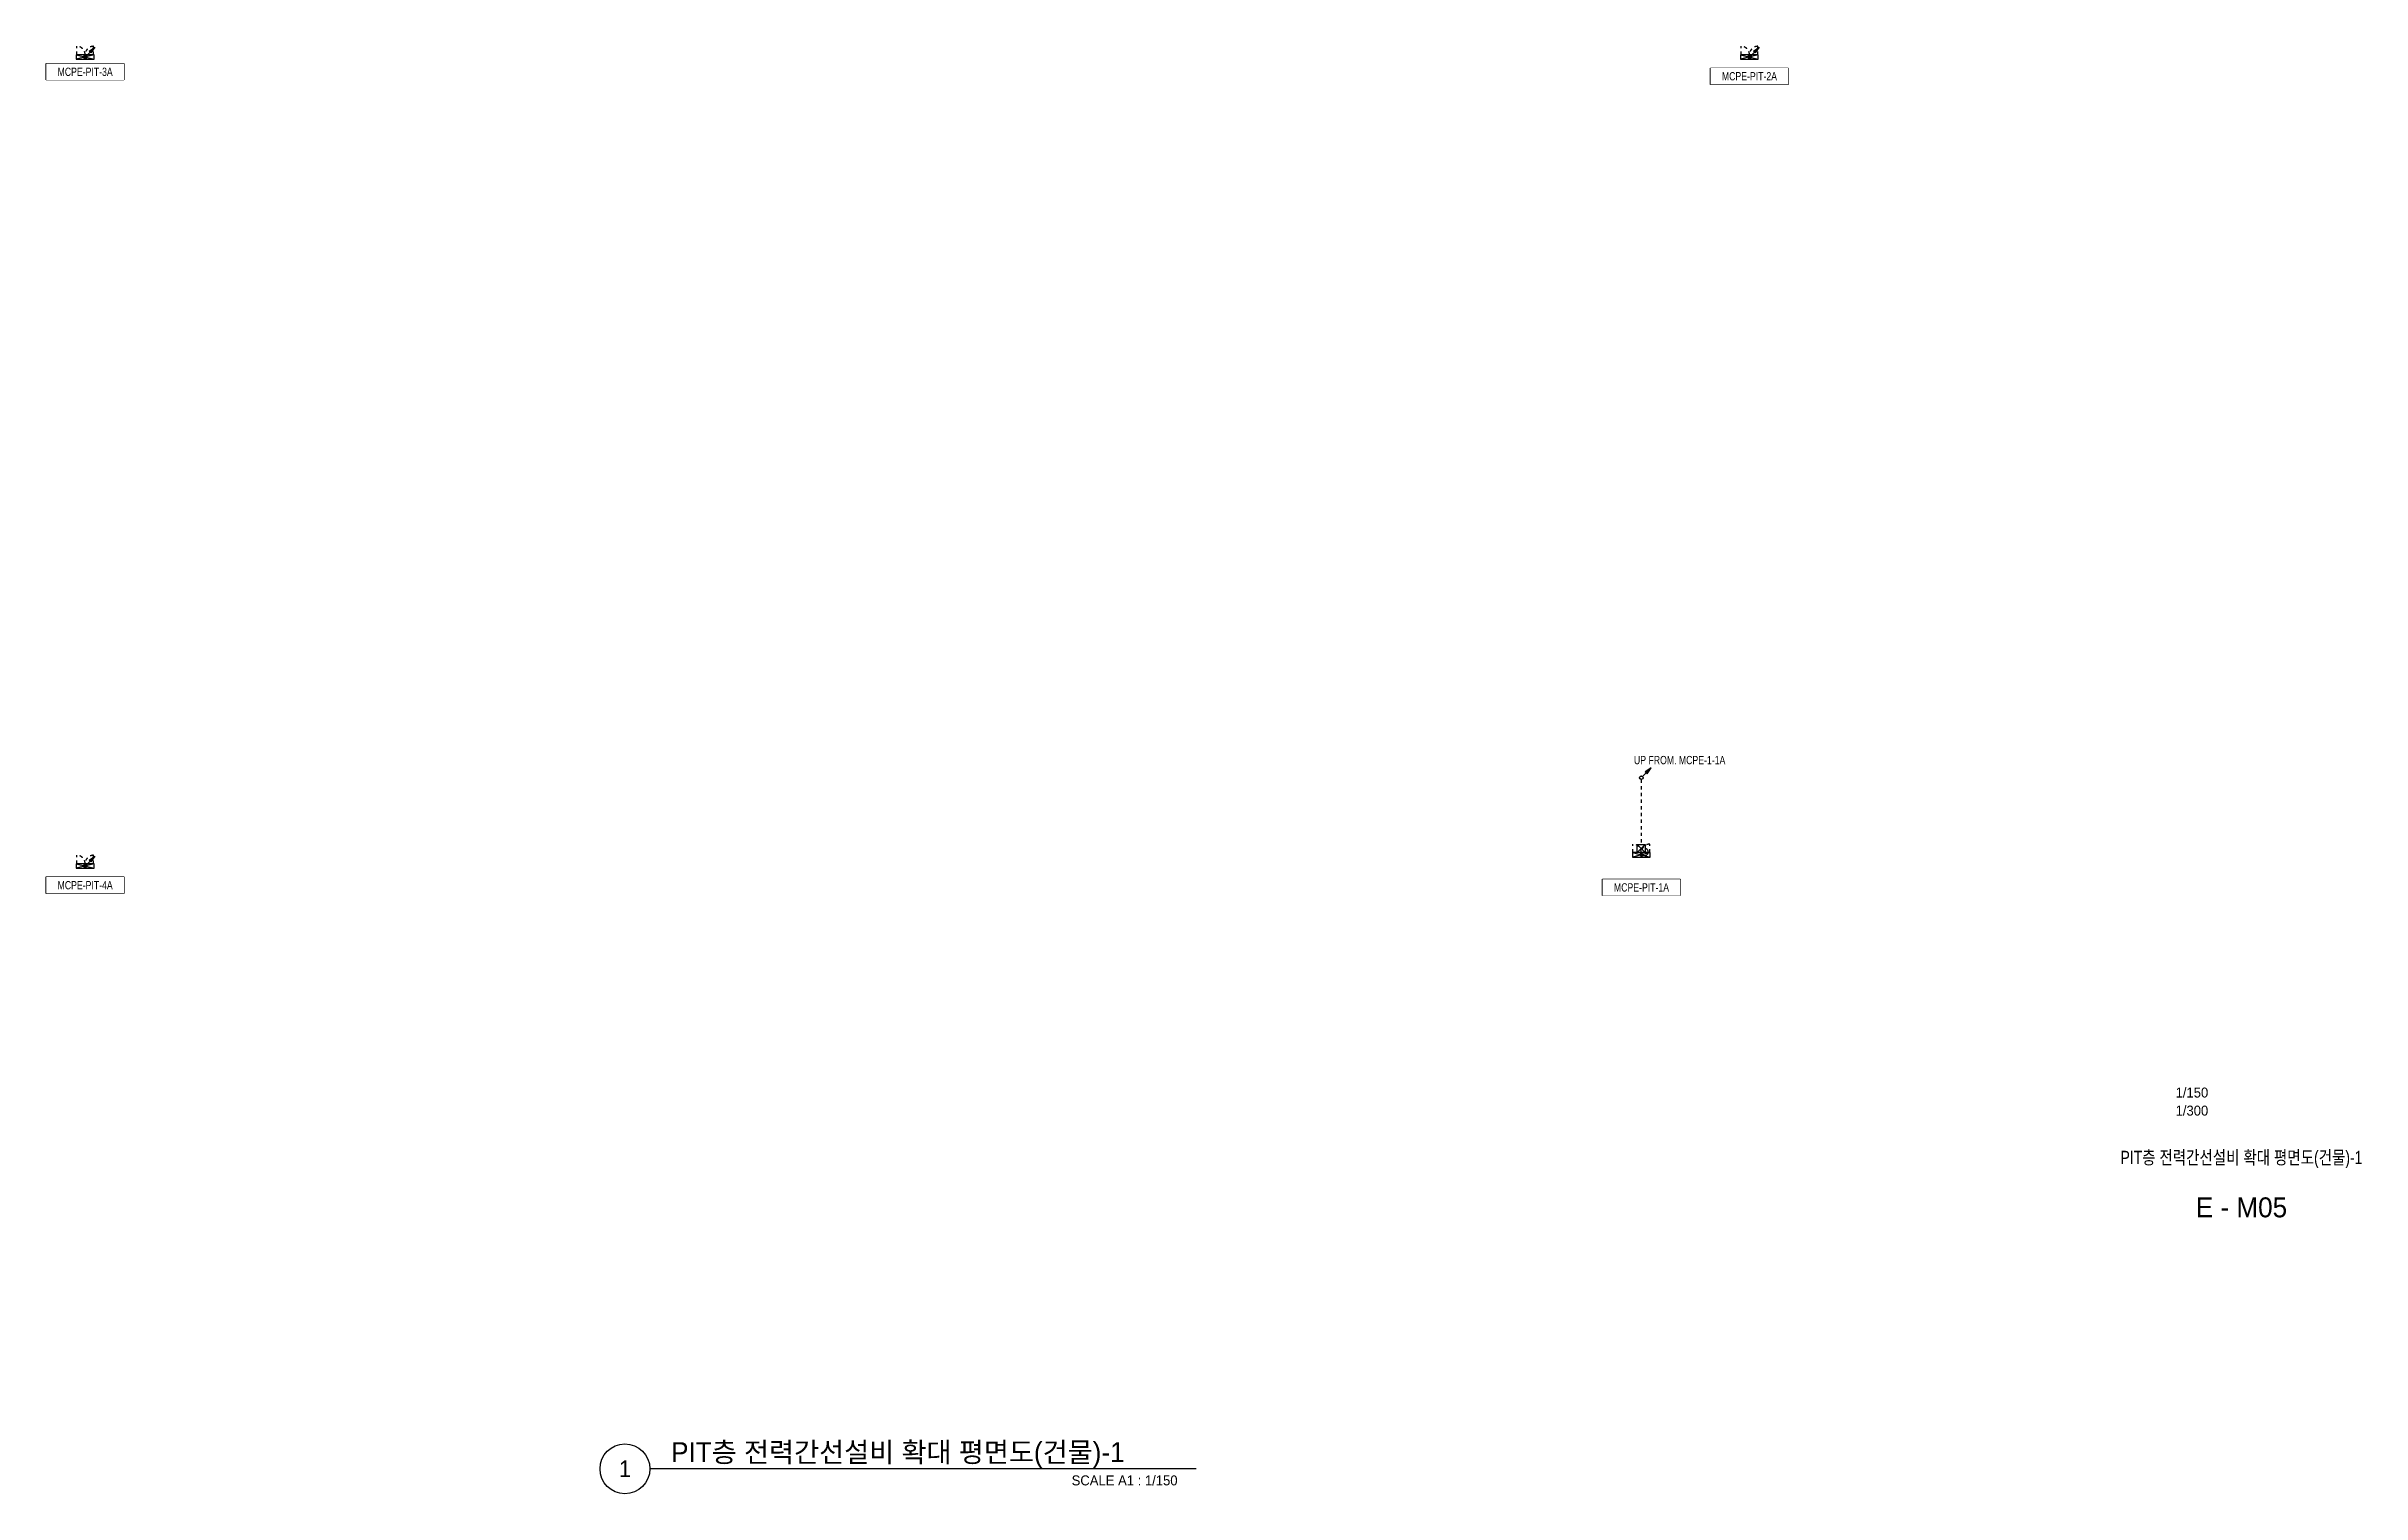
# Model space of a CAD drawing. Header units: millimetres. Extents: x 88028 to 500787, y -530175 to 1035835.
# Drawn here: x 269898 to 374349, y -530175 to -464870 of the extents above; entities that cross this region are included whole.
import ezdxf
from ezdxf.enums import TextEntityAlignment as Align

# ---------------------------------------------------------------- set-up
doc = ezdxf.new("R2010")
doc.units = ezdxf.units.MM
doc.header["$LTSCALE"] = 150
doc.linetypes.add('CONTINOUS', pattern=[0])
doc.linetypes.add('D1', pattern=[3, 1, -1, 1])
for name, color, linetype in [('------01 Motor Control Panel or Center', 4, 'Continuous'), ('-----00 LV_CABLE', 2, 'Continuous'), ('-----41 Drawing Title', 2, 'Continuous'), ('-----42 Drawing Number', 2, 'Continuous'), ('-----43 Drawing Scale', 3, 'Continuous')]:
    doc.layers.add(name, color=color, linetype=linetype)
doc.styles.add('ELEC', font='')
doc.styles.get('ELEC').set_extended_font_data('Dotum')

msp = doc.modelspace()

# ---------------------------------------------------------------- texts
at = {"layer": '-----00 LV_CABLE', "linetype": 'D1', "style": 'ELEC', "width": 0.8}
msp.add_text('UP FROM. MCPE-1-1A', height=375, dxfattribs=at).set_placement((343581, -497075), align=Align.MIDDLE)
at = {"layer": '-----41 Drawing Title', "style": 'ELEC', "width": 0.8}
msp.add_text('PIT층 전력간선설비 확대 평면도(건물)-1', height=600, dxfattribs=at).set_placement((368925, -515005), align=Align.MIDDLE_CENTER)
at = {"layer": '-----41 Drawing Title', "color": 2, "style": 'ELEC'}
msp.add_text('PIT층 전력간선설비 확대 평면도(건물)-1', height=900, dxfattribs=at).set_placement((298085, -528300), align=Align.MIDDLE_LEFT)
at = {"layer": '-----41 Drawing Title', "color": 7, "style": 'ELEC'}
msp.add_text('1', height=750, dxfattribs=at).set_placement((296002, -529050), align=Align.MIDDLE)
at = {"layer": '-----41 Drawing Title', "style": 'ELEC'}
msp.add_text('SCALE A1 : 1/150', height=450, dxfattribs=at).set_placement((320931, -529800), align=Align.RIGHT)
at = {"layer": '-----42 Drawing Number', "style": 'ELEC'}
msp.add_text('E - M05', height=900, dxfattribs=at).set_placement((368925, -517255), align=Align.MIDDLE_CENTER)
at = {"layer": '-----43 Drawing Scale', "style": 'ELEC'}
for s, p in [('1/150', (366690, -512075)), ('1/300', (366690, -512890))]:
    msp.add_text(s, height=450, dxfattribs=at).set_placement(p, align=Align.MIDDLE_CENTER)

# ---------------------------------------------------------------- blocks, each defined once
blk = doc.blocks.new('MCP_EQUIPMENT-2')
for p, q in [((200, 400), (0, -400)), ((200, -400), (0, 400))]:
    blk.add_line(p, q)
at = {"color": 1, "linetype": 'D1'}
for p, q in [((200, 380), (580, 380)), ((200, -380), (580, -380))]:
    blk.add_line(p, q, dxfattribs=at)
blk.add_lwpolyline([(200, 400), (0, 400), (0, -400), (200, -400)], close=True)
for centre, start, end in [((200, 380), 270, 0), ((200, -380), 0, 90)]:
    blk.add_arc(centre, 380, start, end, dxfattribs=at)
blk = doc.blocks.new('O01')
blk.add_hatch(color=256).paths.add_polyline_path([(-149, -218), (-218, -149), (-368, -368)])
blk.add_line((-46, -46), (-184, -184))
blk.add_lwpolyline([(-368, -368), (-149, -218), (-218, -149), (-368, -368)])
blk.add_circle((0, 0), 65)
for p in [(-65, 0), (-65, 0), (0, 65), (0, 65), (65, 0), (65, 0), (0, -65), (0, -65)]:
    blk.add_point(p)
blk = doc.blocks.new('11')
at = {"linetype": 'D1'}
h = blk.add_hatch(color=256, dxfattribs=at)
edge = h.paths.add_edge_path()
edge.add_arc((0, 0), 75, 0, 360)
blk.add_circle((0, 0), 75, dxfattribs=at)
for p in [(-75, 0), (0, 75), (75, 0), (0, -75)]:
    blk.add_point(p, dxfattribs=at)
blk = doc.blocks.new('O05')
for p, q in [((-150, -150), (-150, 150)), ((-150, 150), (150, 150)), ((150, 150), (-150, -150)), ((-150, 150), (150, -150)), ((150, 150), (150, -150)), ((150, -150), (-150, -150))]:
    blk.add_line(p, q)

# ---------------------------------------------------------------- linework, layer by layer
at = {"layer": '------01 Motor Control Panel or Center', "linetype": 'CONTINOUS', "elevation": 0}
for points in [[(273402, -465650), (273402, -466390), (269898, -466390), (269898, -465650)], [(348482, -465850), (348482, -466590), (344978, -466590), (344978, -465850)], [(273402, -502350), (273402, -503090), (269898, -503090), (269898, -502350)], [(343611, -502450), (343611, -503190), (340108, -503190), (340108, -502450)]]:
    msp.add_lwpolyline(points, close=True, dxfattribs=at)
at = {"layer": '-----00 LV_CABLE', "linetype": 'D1', "elevation": 0}
msp.add_lwpolyline([(341850, -497950), (341850, -500890)], dxfattribs=at)
at = {"layer": '-----00 LV_CABLE'}
msp.add_arc((342013, -501223), 154, 235.04653, 83.84138, dxfattribs=at)
at = {"layer": '-----41 Drawing Title', "color": 7}
msp.add_line((321773, -529050), (297127, -529050), dxfattribs=at)
msp.add_circle((296002, -529050), 1125, dxfattribs=at)

# ---------------------------------------------------------------- block references
at = {"layer": '------01 Motor Control Panel or Center', "rotation": 89.99999999999999}
for p in [(271650, -465450), (341850, -501450)]:
    msp.add_blockref('MCP_EQUIPMENT-2', p, dxfattribs=at)
at = {"layer": '-----00 LV_CABLE', "linetype": 'D1', "rotation": 180}
for name, p, xscale, yscale, zscale in [('O01', (341850, -497872), 1.2, 1.2, 1.2), ('O05', (341850, -501070), 1.200000000011642, 1.200000000011642, 1.200000000011642)]:
    msp.add_blockref(name, p, dxfattribs=dict(at, xscale=xscale, yscale=yscale, zscale=zscale))
at = {"layer": '-----00 LV_CABLE'}
msp.add_blockref('11', (341850, -501350), dxfattribs=at)

msp.set_redraw_order([(e.dxf.handle, doc.entitydb.next_handle()) for e in msp.query("TEXT MTEXT ATTDEF DIMENSION ARC_DIMENSION")])  # texts and dimensions are drawn at this point

# ---------------------------------------------------------------- next in the draw order: wipeouts: each hides what was drawn before it
at = {"color": 1}
for points in [[(269898, -465650), (273402, -465650), (273402, -466390), (269898, -466390)], [(344978, -465850), (348482, -465850), (348482, -466590), (344978, -466590)], [(269898, -502350), (273402, -502350), (273402, -503090), (269898, -503090)], [(340108, -502450), (343611, -502450), (343611, -503190), (340108, -503190)]]:
    msp.add_wipeout(points, dxfattribs=at).dxf.layer = '------01 Motor Control Panel or Center'

# ---------------------------------------------------------------- next in the draw order: linework, layer by layer
at = {"layer": '------01 Motor Control Panel or Center', "linetype": 'CONTINOUS', "elevation": 0}
msp.add_lwpolyline([(348482, -465850), (348482, -466590), (344978, -466590), (344978, -465850)], close=True, dxfattribs=at)

# ---------------------------------------------------------------- next in the draw order: block references
at = {"layer": '------01 Motor Control Panel or Center', "rotation": 89.99999999999999}
for p in [(346730, -465450), (271650, -501950)]:
    msp.add_blockref('MCP_EQUIPMENT-2', p, dxfattribs=at)
at = {"layer": '-----00 LV_CABLE', "linetype": 'D1', "xscale": -1.2, "yscale": 1.2, "zscale": 1.2, "rotation": 90}
for p in [(271650, -465350), (271650, -501850)]:
    msp.add_blockref('O01', p, dxfattribs=at)
at = {"layer": '-----00 LV_CABLE'}
for p in [(271650, -465350), (271650, -501850)]:
    msp.add_blockref('11', p, dxfattribs=at)

# ---------------------------------------------------------------- next in the draw order: texts
at = {"layer": '------01 Motor Control Panel or Center', "linetype": 'CONTINOUS', "style": 'ELEC', "width": 0.8}
for s, p in [('MCPE-PIT-3A', (271650, -466020)), ('MCPE-PIT-4A', (271650, -502720)), ('MCPE-PIT-1A', (341860, -502820))]:
    msp.add_text(s, height=375, dxfattribs=at).set_placement(p, align=Align.MIDDLE)

# ---------------------------------------------------------------- next in the draw order: wipeouts: each hides what was drawn before it
at = {"color": 1}
msp.add_wipeout([(344978, -465850), (348482, -465850), (348482, -466590), (344978, -466590)], dxfattribs=at).dxf.layer = '------01 Motor Control Panel or Center'

# ---------------------------------------------------------------- next in the draw order: block references
at = {"layer": '-----00 LV_CABLE', "linetype": 'D1', "xscale": -1.2, "yscale": 1.2, "zscale": 1.2, "rotation": 90}
msp.add_blockref('O01', (346730, -465350), dxfattribs=at)
at = {"layer": '-----00 LV_CABLE'}
msp.add_blockref('11', (346730, -465350), dxfattribs=at)

# ---------------------------------------------------------------- next in the draw order: texts
at = {"layer": '------01 Motor Control Panel or Center', "linetype": 'CONTINOUS', "style": 'ELEC', "width": 0.8}
msp.add_text('MCPE-PIT-2A', height=375, dxfattribs=at).set_placement((346730, -466220), align=Align.MIDDLE)

doc.saveas('drawing.dxf')
